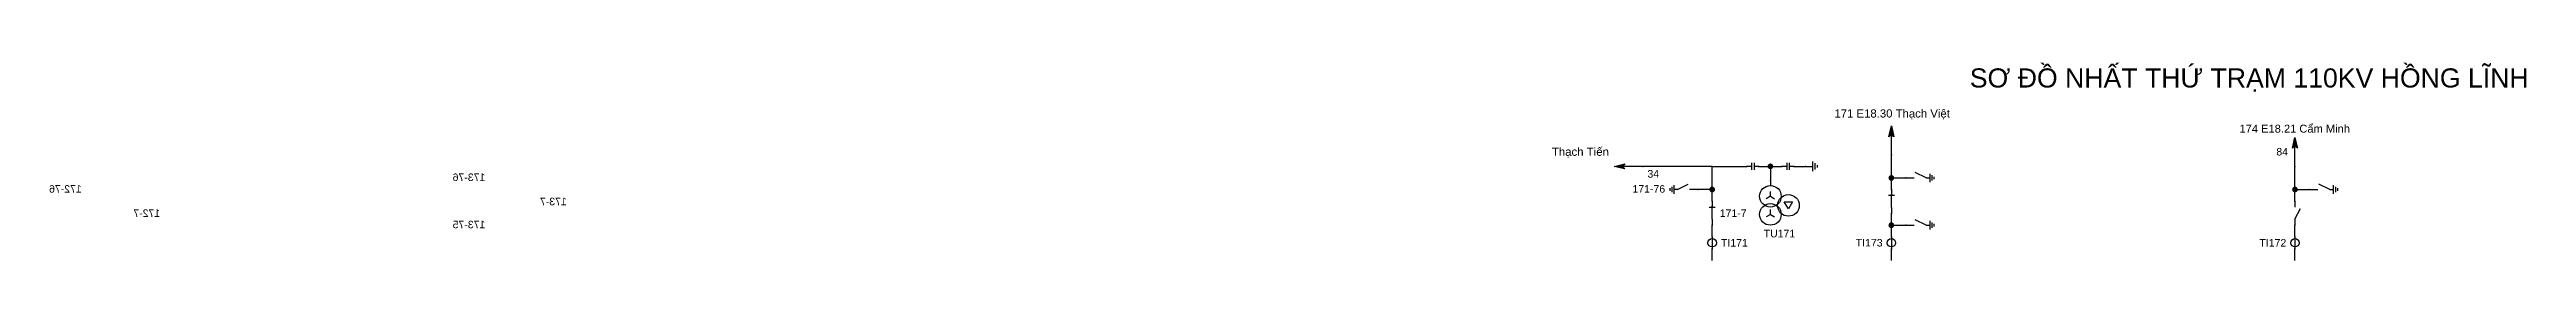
# Model space of a CAD drawing. Header units: millimetres. Extents: x -367 to 411, y 7 to 290.
# Drawn here: x -242 to 274, y 249 to 290 of the extents above; entities that cross this region are included whole.
import ezdxf

# ---------------------------------------------------------------- set-up
doc = ezdxf.new("R2010")
doc.units = ezdxf.units.MM
doc.layers.add('GROUND', color=3, linetype='Continuous', lineweight=25)
doc.layers.add('HV_110KV', color=1, linetype='Continuous', lineweight=25)
doc.layers.add('SYM_PORTS', color=8, linetype='Continuous', plot=False)
doc.layers.add('TEXT', color=7, linetype='Continuous')
doc.styles.add('SLD_TEXT', font='arial.ttf')

msp = doc.modelspace()

# ---------------------------------------------------------------- texts
at = {"layer": 'TEXT', "attachment_point": 7, "style": 'SLD_TEXT'}
for s, insert, char_height in [('SƠ ĐỒ NHẤT THỨ TRẠM 110KV HỒNG LĨNH', (157.84, 284.05), 3.9693), ('171 E18.30 Thạch Việt', (129.65, 278.32), 1.6922), ('174 E18.21 Cẩm Minh', (214.02, 275.53), 1.6545), ('Thạch Tiến', (70.81, 270.37), 1.7), ('84', (221.69, 270.79), 1.564), ('34', (90.71, 266.19), 1.564)]:
    msp.add_mtext(s, dxfattribs=dict(at, insert=insert, char_height=char_height))

# ---------------------------------------------------------------- blocks, each defined once
blk = doc.blocks.new('SYM_CURRENT_TRANSFORMER')
at = {"lineweight": 25}
blk.add_lwpolyline([(0, 1.25), (0, -1.25)], dxfattribs=at)
blk.add_circle((0, 0), 0.875, dxfattribs=at)
at = {"layer": 'SYM_PORTS'}
for p in [(0, 1.25), (0, -1.25)]:
    blk.add_point(p, dxfattribs=at)
blk.add_attdef('DEVICE_CODE', (1.875, -1.75), '', height=2)
at = {"flags": 1}
blk.add_attdef('RATIO', (1.875, -4.75), '', height=2, dxfattribs=at)
blk = doc.blocks.new('SYM_DISCONNECTOR_CLOSED')
at = {"lineweight": 25}
for points in [[(-0.625, 1.25), (0.625, 1.25)], [(0, 2.5), (0, 1.25)], [(0, -1.25), (0, 1.5)], [(0, -1.25), (0, -2.5)]]:
    blk.add_lwpolyline(points, dxfattribs=at)
at = {"layer": 'SYM_PORTS'}
for p in [(0, 2.5), (0, -2.5)]:
    blk.add_point(p, dxfattribs=at)
blk.add_attdef('DEVICE_CODE', (1.625, -0.5), '', height=2)
blk = doc.blocks.new('SYM_EARTHING_SWITCH_OPEN')
at = {"lineweight": 25}
for points in [[(0, -1.25), (-1.125, 1)], [(0, 3), (0, 1.25)], [(-0.875, -2), (0.875, -2)], [(-0.5625, -2.4375), (0.5625, -2.4375)], [(-0.25, -2.875), (0.25, -2.875)], [(0, -1.25), (0, -2)]]:
    blk.add_lwpolyline(points, dxfattribs=at)
at = {"layer": 'SYM_PORTS'}
blk.add_point((0, 3), dxfattribs=at)
blk.add_attdef('DEVICE_CODE', (1.875, 0), '', height=2)
blk = doc.blocks.new('SYM_COUPLING_CAPACITOR')
at = {"lineweight": 25}
for points in [[(-0.75, 0.25), (0.75, 0.25)], [(0, 1.25), (0, 0.25)], [(-0.75, -0.25), (0.75, -0.25)], [(0, -0.25), (0, -1.25)]]:
    blk.add_lwpolyline(points, dxfattribs=at)
at = {"layer": 'SYM_PORTS'}
for p in [(0, 1.25), (0, -1.25)]:
    blk.add_point(p, dxfattribs=at)
blk.add_attdef('DEVICE_CODE', (1.75, -1.75), '', height=2)
blk = doc.blocks.new('SYM_VOLTAGE_TRANSFORMER')
at = {"lineweight": 25}
for points in [[(0, 1.375), (-0.8625, 0.875)], [(0, 4.625), (0, 3.625)], [(0, 1.375), (0, 2.375)], [(0, 1.375), (0.8625, 0.875)], [(0, -2.375), (-0.8625, -2.875)], [(0, -2.375), (0, -1.375)], [(0, -2.375), (0.8625, -2.875)]]:
    blk.add_lwpolyline(points, dxfattribs=at)
blk.add_lwpolyline([(2.875, 0.25), (4.625, 0.25), (3.75, -1.25)], close=True, dxfattribs=at)
for centre in [(0, 1.375), (3.75, -0.5), (0, -2.375)]:
    blk.add_circle(centre, 2.25, dxfattribs=at)
at = {"layer": 'SYM_PORTS'}
blk.add_point((0, 4.625), dxfattribs=at)
blk.add_attdef('DEVICE_CODE', (7, 1.625), '', height=2)
at = {"flags": 1}
blk.add_attdef('RATIO', (7, -1.375), '', height=2, dxfattribs=at)
blk = doc.blocks.new('SYM_GROUND_SYMBOL')
at = {"lineweight": 25}
for points in [[(0, 1.25), (0, -0.25)], [(-1, -0.25), (1, -0.25)], [(-0.625, -0.75), (0.625, -0.75)], [(-0.25, -1.25), (0.25, -1.25)]]:
    blk.add_lwpolyline(points, dxfattribs=at)
at = {"layer": 'SYM_PORTS'}
blk.add_point((0, 1.25), dxfattribs=at)
blk = doc.blocks.new('SYM_LINE_FEEDER_ARROW')
blk.add_hatch(color=7).paths.add_polyline_path([(0, -3), (-0.5, -0.75), (0, -1.25), (0.5, -0.75)])
at = {"lineweight": 25}
blk.add_lwpolyline([(0, 3), (0, -1.25)], dxfattribs=at)
blk.add_lwpolyline([(0, -3), (-0.5, -0.75), (0, -1.25), (0.5, -0.75)], close=True, dxfattribs=at)
at = {"layer": 'SYM_PORTS'}
blk.add_point((0, 3), dxfattribs=at)
blk.add_attdef('LINE_NAME', (1.5, 0), '', height=2)
blk = doc.blocks.new('SYM_DISCONNECTOR_OPEN')
at = {"lineweight": 25}
for points in [[(0, -1.25), (-1.125, 1)], [(0, 2.5), (0, 1.25)], [(0, -1.25), (0, -2.5)]]:
    blk.add_lwpolyline(points, dxfattribs=at)
at = {"layer": 'SYM_PORTS'}
for p in [(0, 2.5), (0, -2.5)]:
    blk.add_point(p, dxfattribs=at)
blk.add_attdef('DEVICE_CODE', (1, -0.5), '', height=2)

# ---------------------------------------------------------------- hatches: boundary and pattern name
at = {"layer": 'HV_110KV'}
h = msp.add_hatch(color=7, dxfattribs=at)
edge = h.paths.add_edge_path()
edge.add_arc((116.32, 268.56), 0.6, 0, 360)
h = msp.add_hatch(color=7, dxfattribs=at)
edge = h.paths.add_edge_path()
edge.add_arc((104.19, 263.75), 0.6, 0, 360)
h = msp.add_hatch(color=7, dxfattribs=at)
edge = h.paths.add_edge_path()
edge.add_arc((141.51, 266.16), 0.6, 0, 360)
h = msp.add_hatch(color=7, dxfattribs=at)
edge = h.paths.add_edge_path()
edge.add_arc((225.57, 263.75), 0.6, 0, 360)
h = msp.add_hatch(color=7, dxfattribs=at)
edge = h.paths.add_edge_path()
edge.add_arc((141.51, 256.34), 0.6, 0, 360)

# ---------------------------------------------------------------- linework, layer by layer
at = {"layer": 'GROUND'}
msp.add_lwpolyline([(121.22, 268.56), (123.63, 268.56)], dxfattribs=at)
at = {"layer": 'HV_110KV'}
for points in [[(104.19, 268.56), (89.76, 268.56)], [(104.19, 263.75), (104.19, 268.56)], [(104.19, 268.56), (111.41, 268.56)], [(113.91, 268.56), (116.32, 268.56)], [(116.32, 268.56), (116.32, 265.59)], [(116.32, 268.56), (118.72, 268.56)], [(141.51, 266.16), (141.51, 270.97)], [(225.57, 263.75), (225.57, 268.56)], [(104.19, 263.75), (101.22, 263.75)], [(104.19, 261.34), (104.19, 263.75)], [(141.51, 263.75), (141.51, 266.16)], [(141.51, 266.16), (144.49, 266.16)], [(225.57, 261.34), (225.57, 263.75)], [(225.57, 263.75), (228.55, 263.75)], [(141.51, 256.34), (141.51, 258.75)], [(104.19, 253.94), (104.19, 256.34)], [(141.51, 253.94), (141.51, 256.34)], [(141.51, 256.34), (144.49, 256.34)], [(225.57, 253.94), (225.57, 256.34)], [(104.19, 249.03), (104.19, 251.44)], [(141.51, 249.03), (141.51, 251.44)], [(225.57, 249.03), (225.57, 251.44)]]:
    msp.add_lwpolyline(points, dxfattribs=at)

# ---------------------------------------------------------------- block references
at = {"layer": 'GROUND'}
for name, p, rotation in [('SYM_COUPLING_CAPACITOR', (119.97, 268.56), 270), ('SYM_GROUND_SYMBOL', (124.88, 268.56), 90)]:
    msp.add_blockref(name, p, dxfattribs=dict(at, rotation=rotation))
at = {"layer": 'HV_110KV'}
for name, p, rotation in [('SYM_LINE_FEEDER_ARROW', (141.51, 273.97), 180), ('SYM_LINE_FEEDER_ARROW', (225.57, 271.56), 180), ('SYM_LINE_FEEDER_ARROW', (86.76, 268.56), 270), ('SYM_COUPLING_CAPACITOR', (112.66, 268.56), 270)]:
    msp.add_blockref(name, p, dxfattribs=dict(at, rotation=rotation))
ref = msp.add_blockref('SYM_EARTHING_SWITCH_OPEN', (231.55, 263.75), dxfattribs=dict(at, xscale=-1, rotation=90))
ref.add_attrib('DEVICE_CODE', '172-76', (235.37, 263.1), dxfattribs={"layer": 'TEXT', "extrusion": (0, 0, -1), "height": 1.564, "style": 'SLD_TEXT'})
ref = msp.add_blockref('SYM_EARTHING_SWITCH_OPEN', (147.49, 266.16), dxfattribs=dict(at, xscale=-1, rotation=90))
ref.add_attrib('DEVICE_CODE', '173-76', (151.32, 265.51), dxfattribs={"layer": 'TEXT', "extrusion": (0, 0, -1), "height": 1.564, "style": 'SLD_TEXT'})
ref = msp.add_blockref('SYM_DISCONNECTOR_CLOSED', (141.51, 261.25), dxfattribs=dict(at, xscale=-1))
ref.add_attrib('DEVICE_CODE', '173-7', (134.35, 260.48), dxfattribs={"layer": 'TEXT', "extrusion": (0, 0, -1), "height": 1.564, "style": 'SLD_TEXT'})
ref = msp.add_blockref('SYM_EARTHING_SWITCH_OPEN', (98.22, 263.75), dxfattribs=dict(at, rotation=270))
ref.add_attrib('DEVICE_CODE', '171-76', (87.59, 263.1), dxfattribs={"layer": 'TEXT', "height": 1.564, "style": 'SLD_TEXT'})
ref = msp.add_blockref('SYM_VOLTAGE_TRANSFORMER', (116.32, 260.96), dxfattribs=at)
ref.add_attrib('DEVICE_CODE', 'TU171', (114.92, 253.82), dxfattribs={"layer": 'TEXT', "height": 1.564, "style": 'SLD_TEXT'})
ref = msp.add_blockref('SYM_DISCONNECTOR_OPEN', (225.57, 258.84), dxfattribs=dict(at, xscale=-1))
ref.add_attrib('DEVICE_CODE', '172-7', (219.04, 258.06), dxfattribs={"layer": 'TEXT', "extrusion": (0, 0, -1), "height": 1.564, "style": 'SLD_TEXT'})
ref = msp.add_blockref('SYM_DISCONNECTOR_CLOSED', (104.19, 258.84), dxfattribs=at)
ref.add_attrib('DEVICE_CODE', '171-7', (105.77, 258.06), dxfattribs={"layer": 'TEXT', "height": 1.564, "style": 'SLD_TEXT'})
ref = msp.add_blockref('SYM_EARTHING_SWITCH_OPEN', (147.49, 256.34), dxfattribs=dict(at, xscale=-1, rotation=90))
ref.add_attrib('DEVICE_CODE', '173-75', (151.32, 255.7), dxfattribs={"layer": 'TEXT', "extrusion": (0, 0, -1), "height": 1.564, "style": 'SLD_TEXT'})
ref = msp.add_blockref('SYM_CURRENT_TRANSFORMER', (104.19, 252.69), dxfattribs=at)
ref.add_attrib('DEVICE_CODE', 'TI171', (106.02, 251.9), dxfattribs={"layer": 'TEXT', "height": 1.564, "style": 'SLD_TEXT'})
ref = msp.add_blockref('SYM_CURRENT_TRANSFORMER', (141.51, 252.69), dxfattribs=at)
ref.add_attrib('DEVICE_CODE', 'TI173', (134.1, 251.92), dxfattribs={"layer": 'TEXT', "height": 1.564, "style": 'SLD_TEXT'})
ref = msp.add_blockref('SYM_CURRENT_TRANSFORMER', (225.57, 252.69), dxfattribs=at)
ref.add_attrib('DEVICE_CODE', 'TI172', (218.16, 251.9), dxfattribs={"layer": 'TEXT', "height": 1.564, "style": 'SLD_TEXT'})

msp.set_redraw_order([(e.dxf.handle, doc.entitydb.next_handle()) for e in msp.query("TEXT MTEXT ATTDEF DIMENSION ARC_DIMENSION")])  # texts and dimensions are drawn at this point

doc.saveas('drawing.dxf')
